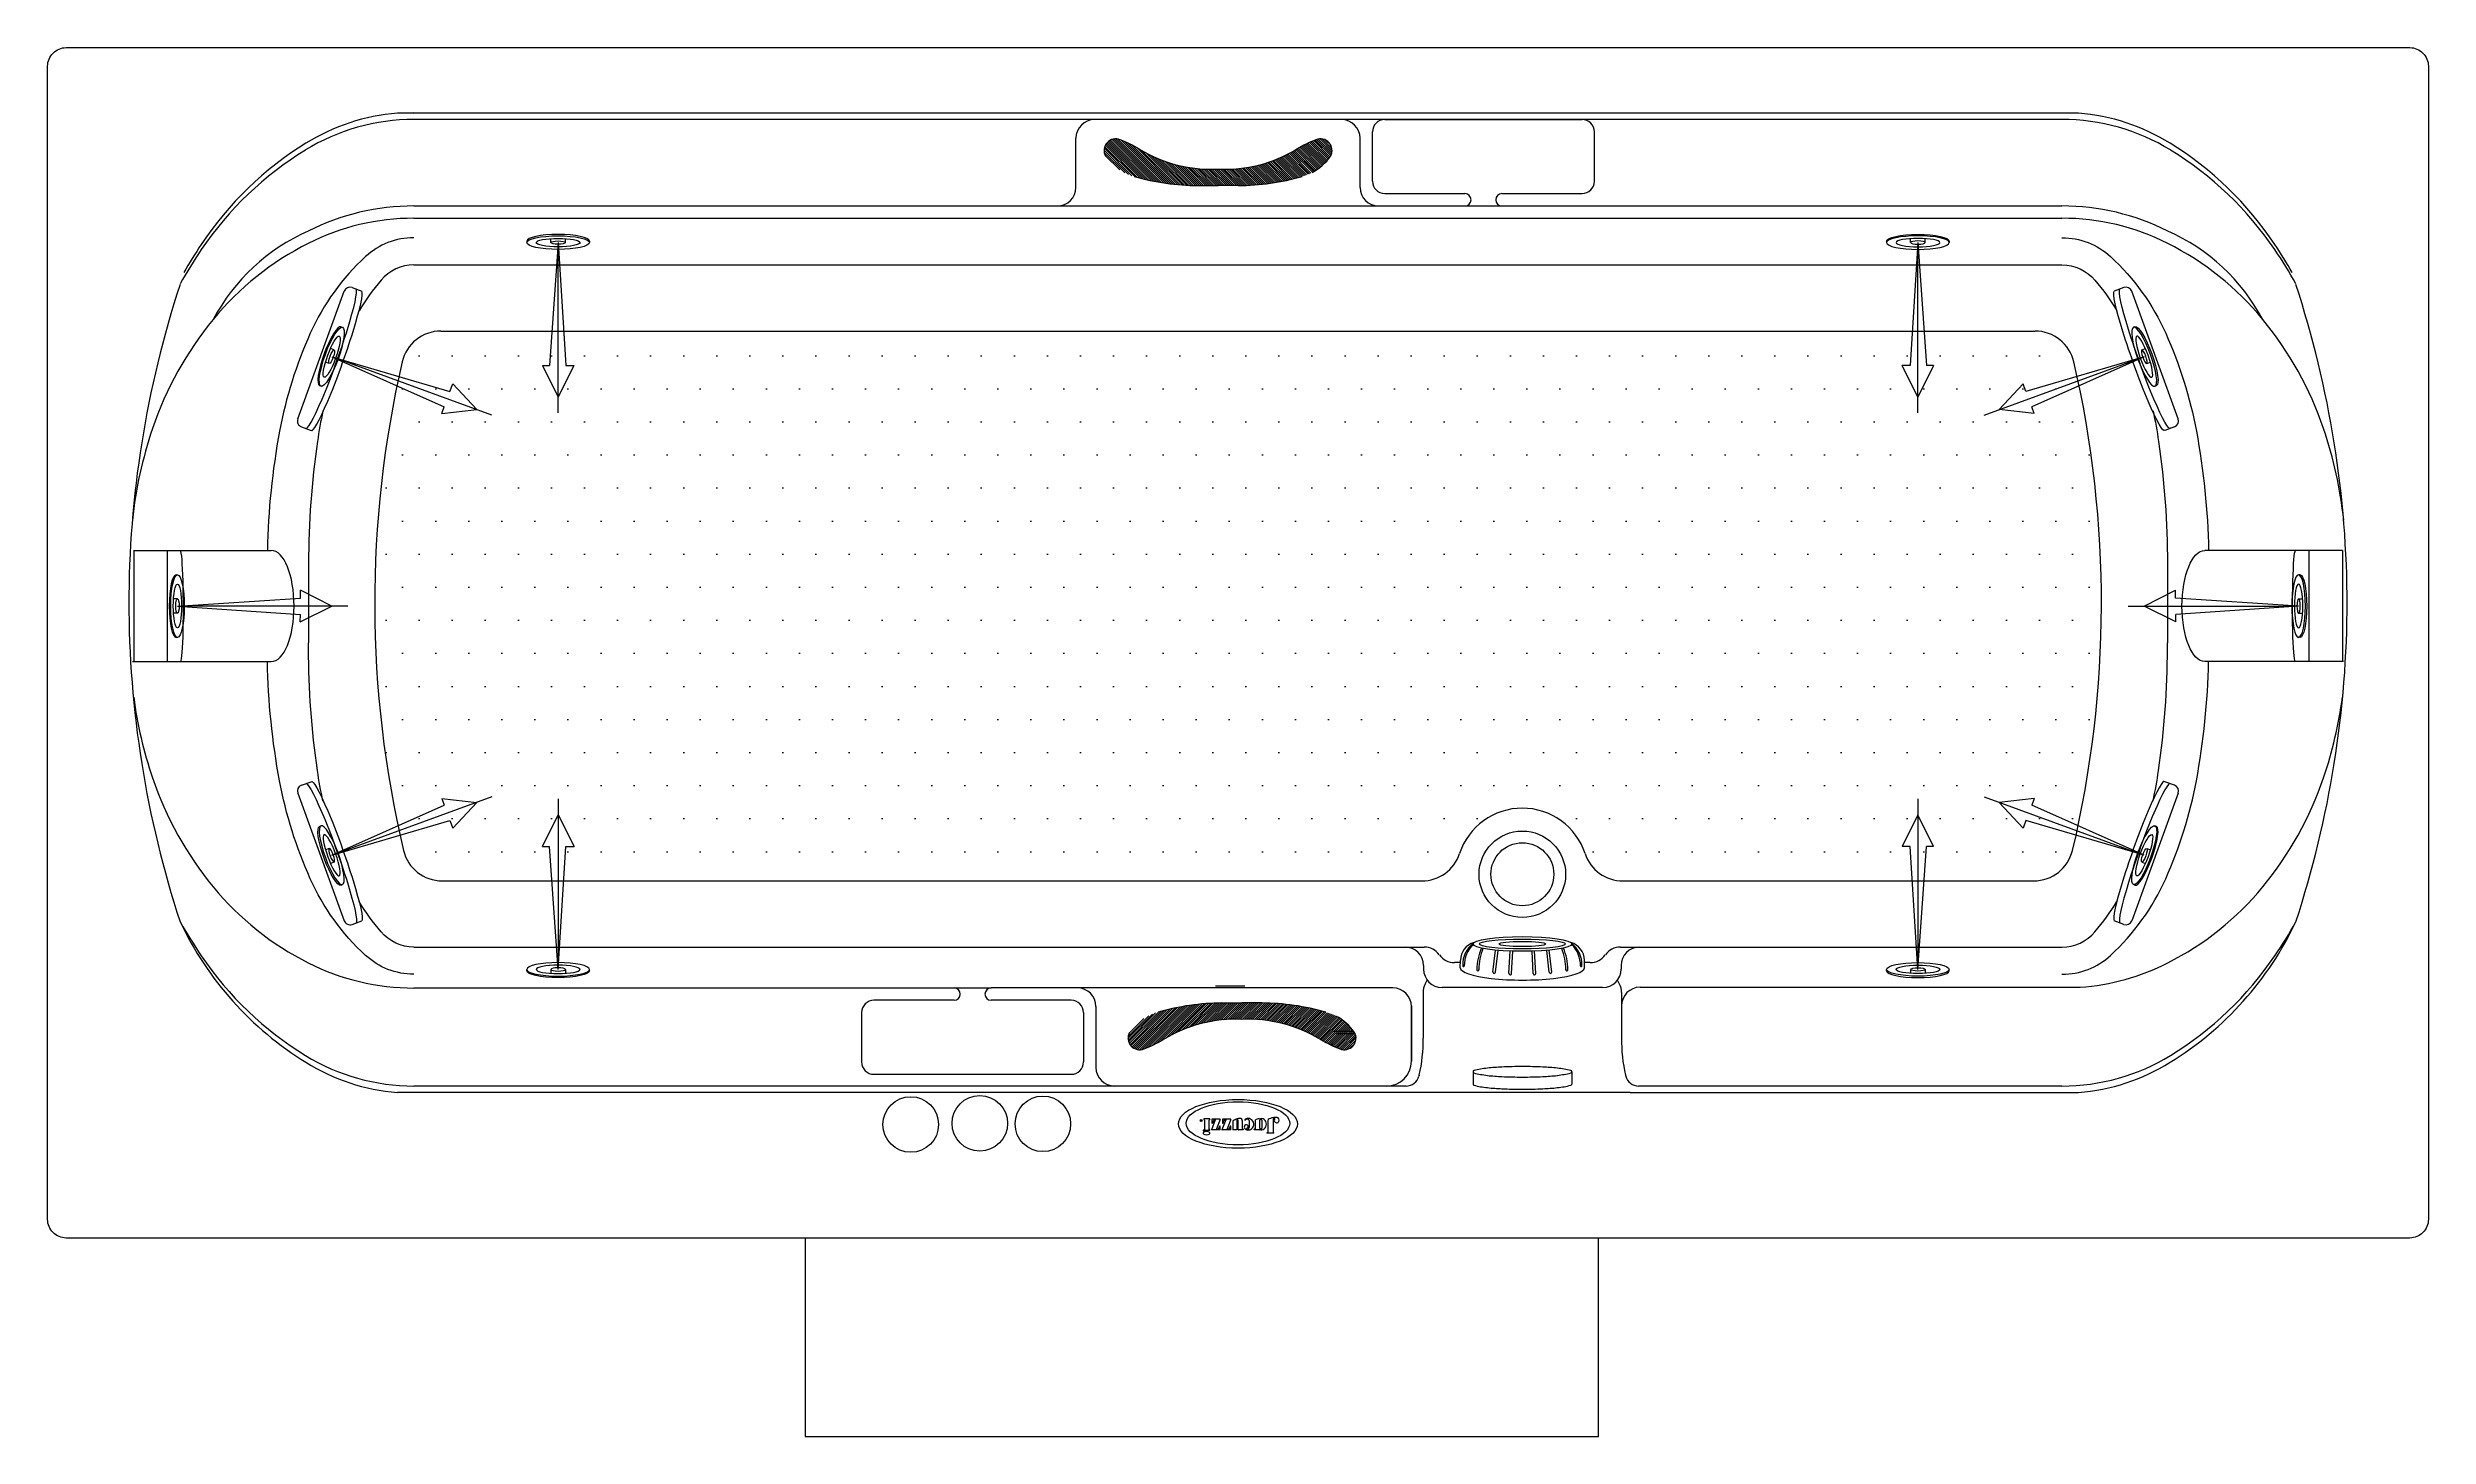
# Model space of a CAD drawing. Header units: millimetres. Extents: x -1227.91 to -1226.11, y 2257.37 to 2258.42.
import ezdxf
from ezdxf.enums import TextEntityAlignment as Align

# ---------------------------------------------------------------- set-up
doc = ezdxf.new("R2010")
doc.units = ezdxf.units.MM
doc.header["$LTSCALE"] = 10
doc.linetypes.add('CENTER', pattern=[2, 1.25, -0.25, 0.25, -0.25])
doc.linetypes.add('HIDDEN', pattern=[0.375, 0.25, -0.125])
for name, color, linetype in [('CONTOR04', 7, 'Continuous'), ('jacuzzi', 1, 'Continuous'), ('LCENTR02', 1, 'CENTER'), ('LCOTA02', 1, 'Continuous')]:
    doc.layers.add(name, color=color, linetype=linetype)
doc.styles.add('ROMANS', font='romans', dxfattribs={"height": 4})

# ---------------------------------------------------------------- blocks, each defined once
blk = doc.blocks.new('A$C302A24D9')
at = {"layer": 'jacuzzi'}
for p, q in [((0, 1.23), (0, 1.02)), ((1.81, 1.02), (1.81, 1.61)), ((2.9, 1.02), (2.9, 1.61)), ((4.71, 1.23), (4.71, 1.02))]:
    blk.add_line(p, q, dxfattribs=at)
at = {"layer": 'jacuzzi', "extrusion": (0, 0, -1)}
for centre, major_axis, ratio, start_param, end_param in [((2.36, 1.23), (2.36, 0), 0.431953, 3.141593, 6.283185), ((2.36, 1.02), (2.36, 0), 0.431953, 3.141593, 9.424778), ((2.36, 1.02), (1.65, 0), 0.381644, 3.141593, 9.424778), ((2.36, 1.02), (0.544, 0), 0.461888, 1.570796326794896, 7.853981633974482)]:
    blk.add_ellipse(centre, major_axis=major_axis, ratio=ratio, start_param=start_param, end_param=end_param, dxfattribs=at)
blk = doc.blocks.new('BMG')
at = {"layer": 'LCENTR02'}
blk.add_line((0, -12.84), (0, 1.55), dxfattribs=at)
at = {"layer": 'LCOTA02'}
for p, q in [((0, 0), (-0.59, -9.27)), ((0, 0), (0.64, -9.26)), ((0, -11.64), (-1.2, -9.27)), ((-0.59, -9.27), (-1.2, -9.27)), ((1.18, -9.25), (0, -11.64)), ((1.18, -9.25), (0.64, -9.26))]:
    blk.add_line(p, q, dxfattribs=at)
at = {"layer": 'CONTOR04', "yscale": 0.5}
blk.add_blockref('A$C302A24D9', (-2.36, -0.51), dxfattribs=at)

msp = doc.modelspace()

# ---------------------------------------------------------------- hatches: boundary and pattern name
at = {"layer": 'jacuzzi'}
h = msp.add_hatch(dxfattribs=at)
h.set_pattern_fill('ANSI31', color=256, scale=0.00884, style=0)
h.set_pattern_definition([(315, (-1229.5830521, 2253.4023783), (-0.000781353, -0.000781353), [])])
h.paths.add_polyline_path([(-1226.9646, 2258.3435, -0.040015), (-1226.9496, 2258.3508, -0.693838), (-1226.9388, 2258.3383, -0.117767), (-1226.9528, 2258.3259, -0.051981), (-1226.9604, 2258.3229, -0.067757), (-1227.0087, 2258.316), (-1227.0239, 2258.316), (-1227.039, 2258.316, -0.067757), (-1227.0873, 2258.3229, -0.051981), (-1227.0949, 2258.3259, -0.117767), (-1227.1089, 2258.3383, -0.693838), (-1227.0981, 2258.3508, -0.040015), (-1227.0832, 2258.3435, 0.150241), (-1227.0239, 2258.3284, 0.150241)])
h = msp.add_hatch(dxfattribs=at)
h.set_pattern_fill('DOTS', color=256, scale=0.4, style=0)
h.set_pattern_definition([(0, (-1254.177878, 2254.437338), (0.0125, 0.025), [0, -0.025])])
h.paths.add_polyline_path([(-1226.8698, 2257.7903, 0.323974), (-1226.8413, 2257.8109, -0.72393), (-1226.7463, 2257.8109, 0.323974), (-1226.7178, 2257.7903), (-1226.4071, 2257.7903, 0.344151), (-1226.378, 2257.813, 0.003147), (-1226.3779, 2257.8134, 0.115309), (-1226.3768, 2258.1827, 0.349236), (-1226.4061, 2258.206), (-1227.6115, 2258.206, 0.284081), (-1227.6383, 2258.1894, 0.059275), (-1227.6407, 2258.1827, 0.115309), (-1227.6397, 2257.8134, 0.347675), (-1227.6105, 2257.7903)])
h = msp.add_hatch(dxfattribs=at)
h.set_pattern_fill('ANSI31', color=256, scale=0.00884, style=0)
h.set_pattern_definition([(45, (-1229.5649649, 2262.6115863), (-0.000781353, 0.000781353), [])])
h.paths.add_polyline_path([(-1226.9465, 2257.6704, 0.040015), (-1226.9315, 2257.6632, 0.693838), (-1226.9207, 2257.6757, 0.117767), (-1226.9347, 2257.6881, 0.051981), (-1226.9423, 2257.691, 0.067757), (-1226.9906, 2257.698), (-1227.0058, 2257.698), (-1227.0209, 2257.698, 0.067757), (-1227.0692, 2257.691, 0.051981), (-1227.0768, 2257.6881, 0.117767), (-1227.0909, 2257.6757, 0.693838), (-1227.08, 2257.6632, 0.040015), (-1227.0651, 2257.6704, -0.150241), (-1227.0058, 2257.6856, -0.150241)])

# ---------------------------------------------------------------- linework, layer by layer
for p, q in [((-1227.2199, 2258.3708), (-1227.6443, 2258.3708)), ((-1227.6318, 2258.3714), (-1227.6318, 2258.3714)), ((-1227.6318, 2258.3714), (-1227.6318, 2258.3714)), ((-1227.6318, 2258.3714), (-1227.6318, 2258.3714)), ((-1227.6318, 2258.3714), (-1227.6318, 2258.3714)), ((-1227.6318, 2258.3714), (-1227.6318, 2258.3714)), ((-1226.3733, 2258.3708), (-1227.2199, 2258.3708)), ((-1227.2199, 2258.3659), (-1227.6318, 2258.3659)), ((-1226.3858, 2258.3659), (-1227.2199, 2258.3659)), ((-1226.9305, 2258.3659), (-1227.1173, 2258.3659)), ((-1226.9072, 2258.3193), (-1226.9072, 2258.3566)), ((-1226.8978, 2258.3659), (-1226.7487, 2258.3659)), ((-1226.7393, 2258.3193), (-1226.7393, 2258.3566)), ((-1227.1313, 2258.3146), (-1227.1313, 2258.3519)), ((-1226.9165, 2258.3146), (-1226.9165, 2258.3519)), ((-1227.039, 2258.316), (-1227.0239, 2258.316)), ((-1227.0087, 2258.316), (-1227.0239, 2258.316)), ((-1227.6318, 2258.3006), (-1226.3858, 2258.3006)), ((-1226.8978, 2258.3099), (-1226.8372, 2258.3099)), ((-1226.8092, 2258.3099), (-1226.7487, 2258.3099)), ((-1227.6318, 2258.2913), (-1227.2199, 2258.2913)), ((-1227.2199, 2258.2913), (-1226.3858, 2258.2913)), ((-1227.6318, 2258.256), (-1226.3858, 2258.256)), ((-1227.7197, 2258.1396), (-1227.6845, 2258.2361)), ((-1227.6786, 2258.2389), (-1227.6712, 2258.2362)), ((-1226.339, 2258.2389), (-1226.3464, 2258.2362)), ((-1226.2979, 2258.1396), (-1226.333, 2258.2361)), ((-1227.6115, 2258.206), (-1226.4061, 2258.206)), ((-1227.7169, 2258.1336), (-1227.7095, 2258.1309)), ((-1226.3007, 2258.1336), (-1226.3081, 2258.1309)), ((-1227.8439, 2258.0401), (-1227.7397, 2258.0401)), ((-1227.8437, 2258.0401), (-1227.8437, 2257.9561)), ((-1227.8184, 2258.0401), (-1227.8184, 2257.9561)), ((-1227.7115, 2258.0302), (-1227.7115, 2257.9703)), ((-1226.3061, 2258.0302), (-1226.3061, 2257.9703)), ((-1226.1737, 2258.0401), (-1226.2778, 2258.0401)), ((-1226.1992, 2258.0401), (-1226.1992, 2257.9561)), ((-1226.1738, 2258.0401), (-1226.1738, 2257.9561)), ((-1227.8446, 2257.9561), (-1227.7397, 2257.9561)), ((-1227.7115, 2257.9661), (-1227.7115, 2257.9703)), ((-1226.3061, 2257.9661), (-1226.3061, 2257.9703)), ((-1226.173, 2257.9561), (-1226.2778, 2257.9561)), ((-1227.7197, 2257.8567), (-1227.6845, 2257.7602)), ((-1227.7169, 2257.8626), (-1227.7095, 2257.8653)), ((-1226.2979, 2257.8567), (-1226.333, 2257.7602)), ((-1226.3007, 2257.8626), (-1226.3081, 2257.8653)), ((-1227.6105, 2257.7903), (-1226.8698, 2257.7903)), ((-1226.7178, 2257.7903), (-1226.4071, 2257.7903)), ((-1227.6786, 2257.7574), (-1227.6712, 2257.7601)), ((-1226.339, 2257.7574), (-1226.3464, 2257.7601)), ((-1227.6318, 2257.7403), (-1226.868, 2257.7403)), ((-1226.7196, 2257.7403), (-1226.3858, 2257.7403)), ((-1226.8685, 2257.7263), (-1226.8685, 2257.7236)), ((-1226.8407, 2257.7285), (-1226.8451, 2257.7285)), ((-1226.8407, 2257.7246), (-1226.8406, 2257.7304)), ((-1226.8407, 2257.7246), (-1226.8406, 2257.7304)), ((-1226.816, 2257.7214), (-1226.814, 2257.738)), ((-1226.8142, 2257.7212), (-1226.8121, 2257.7378)), ((-1226.8039, 2257.7203), (-1226.803, 2257.7373)), ((-1226.802, 2257.7202), (-1226.8011, 2257.7372)), ((-1226.7856, 2257.7202), (-1226.7865, 2257.7372)), ((-1226.7837, 2257.7203), (-1226.7846, 2257.7373)), ((-1226.7734, 2257.7212), (-1226.7754, 2257.7378)), ((-1226.7716, 2257.7214), (-1226.7736, 2257.738)), ((-1226.7469, 2257.7246), (-1226.7469, 2257.7304)), ((-1226.7425, 2257.7285), (-1226.7469, 2257.7285)), ((-1226.7191, 2257.7263), (-1226.7191, 2257.7236)), ((-1227.6318, 2257.7094), (-1227.1955, 2257.7094)), ((-1226.8917, 2257.7094), (-1227.1955, 2257.7094)), ((-1226.8688, 2257.7059), (-1226.8688, 2257.6713)), ((-1226.8673, 2257.7121), (-1226.8657, 2257.7153)), ((-1226.7331, 2257.7096), (-1226.8545, 2257.7096)), ((-1226.7203, 2257.7121), (-1226.7218, 2257.7153)), ((-1226.7188, 2257.7059), (-1226.7188, 2257.6713)), ((-1226.7048, 2257.7099), (-1226.3721, 2257.7099)), ((-1227.2934, 2257.6907), (-1227.2934, 2257.6534)), ((-1227.2235, 2257.7), (-1227.284, 2257.7)), ((-1227.1349, 2257.7), (-1227.1955, 2257.7)), ((-1227.1255, 2257.6907), (-1227.1255, 2257.6534)), ((-1227.1162, 2257.6954), (-1227.1162, 2257.6487)), ((-1227.0209, 2257.698), (-1227.0058, 2257.698)), ((-1226.9906, 2257.698), (-1227.0058, 2257.698)), ((-1226.8777, 2257.6959), (-1226.8777, 2257.6539)), ((-1226.8777, 2257.6539), (-1226.8777, 2257.6954)), ((-1226.8817, 2257.6352), (-1227.6318, 2257.6352)), ((-1227.1349, 2257.644), (-1227.284, 2257.644)), ((-1226.8718, 2257.6434), (-1226.872, 2257.6427)), ((-1226.8311, 2257.646), (-1226.8311, 2257.6367)), ((-1226.7565, 2257.646), (-1226.7565, 2257.6367)), ((-1226.7158, 2257.6434), (-1226.7156, 2257.6427)), ((-1226.3858, 2257.6352), (-1226.7059, 2257.6352)), ((-1226.7123, 2257.6303), (-1227.6443, 2257.6303)), ((-1226.7123, 2257.6303), (-1226.3733, 2257.6303)), ((-1227.0346, 2257.6102), (-1227.0346, 2257.61)), ((-1227.0301, 2257.6103), (-1227.0345, 2257.6103)), ((-1227.03, 2257.6102), (-1227.03, 2257.61)), ((-1227.026, 2257.6096), (-1227.0289, 2257.6022)), ((-1227.0223, 2257.6021), (-1227.0288, 2257.6021)), ((-1227.0286, 2257.6102), (-1227.0286, 2257.6071)), ((-1227.0223, 2257.6102), (-1227.0285, 2257.6102)), ((-1227.0281, 2257.607), (-1227.0285, 2257.607)), ((-1227.0222, 2257.61), (-1227.025, 2257.6028)), ((-1227.0223, 2257.6048), (-1227.0226, 2257.6048)), ((-1227.0222, 2257.6022), (-1227.0222, 2257.6047)), ((-1227.0181, 2257.6096), (-1227.0209, 2257.6022)), ((-1227.0143, 2257.6021), (-1227.0208, 2257.6021)), ((-1227.0206, 2257.6102), (-1227.0206, 2257.6071)), ((-1227.0143, 2257.6102), (-1227.0205, 2257.6102)), ((-1227.0201, 2257.607), (-1227.0205, 2257.607)), ((-1227.0142, 2257.61), (-1227.017, 2257.6028)), ((-1227.0143, 2257.6048), (-1227.0147, 2257.6048)), ((-1227.0143, 2257.6022), (-1227.0143, 2257.6047)), ((-1227.0097, 2257.6021), (-1227.0127, 2257.6021)), ((-1227.0049, 2257.6021), (-1227.0085, 2257.6021)), ((-1227.0054, 2257.6028), (-1227.0054, 2257.6086)), ((-1227.0049, 2257.6027), (-1227.0053, 2257.6027)), ((-1227.0048, 2257.6027), (-1227.0048, 2257.6022)), ((-1227.0037, 2257.6099), (-1227.0037, 2257.6092)), ((-1227.0004, 2257.6091), (-1227.0004, 2257.6039)), ((-1226.9965, 2257.6023), (-1226.9965, 2257.6026)), ((-1226.9963, 2257.6028), (-1226.9958, 2257.6028)), ((-1226.9927, 2257.6021), (-1226.9963, 2257.6021)), ((-1226.9956, 2257.603), (-1226.9956, 2257.6096)), ((-1226.9927, 2257.6101), (-1226.9927, 2257.6105)), ((-1226.9925, 2257.6024), (-1226.9925, 2257.6023)), ((-1226.9869, 2257.5997), (-1226.9869, 2257.5999)), ((-1226.9867, 2257.6001), (-1226.9861, 2257.6001)), ((-1226.9818, 2257.5995), (-1226.9867, 2257.5995)), ((-1226.9861, 2257.6001), (-1226.9861, 2257.6097)), ((-1226.9821, 2257.6105), (-1226.9821, 2257.6003)), ((-1226.982, 2257.6001), (-1226.9818, 2257.6001)), ((-1226.9816, 2257.5999), (-1226.9816, 2257.5997)), ((-1227.3361, 2257.5203), (-1227.3361, 2257.3703)), ((-1226.7361, 2257.3703), (-1226.7361, 2257.5203)), ((-1227.3361, 2257.3703), (-1226.7361, 2257.3703))]:
    msp.add_line(p, q, dxfattribs=at)
at = {"layer": 'jacuzzi', "linetype": 'HIDDEN'}
for p, q in [((-1227.0102, 2257.7107), (-1227.0258, 2257.7107)), ((-1227.0102, 2257.7107), (-1227.0258, 2257.7107)), ((-1227.0035, 2257.7107), (-1227.0115, 2257.7107)), ((-1226.9343, 2257.6748), (-1226.9199, 2257.6748)), ((-1226.9377, 2257.6667), (-1226.9382, 2257.6667))]:
    msp.add_line(p, q, dxfattribs=at)
at = {"layer": 'jacuzzi', "color": 3}
msp.add_lwpolyline([(-1226.1088, 2257.5343, -0.414214), (-1226.1228, 2257.5203), (-1227.8948, 2257.5203, -0.414214), (-1227.9088, 2257.5343), (-1227.9088, 2258.4063, -0.414214), (-1227.8948, 2258.4203), (-1226.1228, 2258.4203, -0.414214), (-1226.1088, 2258.4063)], format="xyb", close=True, dxfattribs=at)
at = {"layer": 'jacuzzi'}
for points in [[(-1227.6318, 2258.2766, 0.188149), (-1227.6684, 2258.2623, 0.101334), (-1227.7102, 2258.2044, 0.059725), (-1227.7334, 2258.1303, 0.041549), (-1227.7426, 2258.0401)], [(-1226.3858, 2258.2766, -0.188149), (-1226.3491, 2258.2623, -0.101334), (-1226.3074, 2258.2044, -0.059725), (-1226.2842, 2258.1303, -0.041549), (-1226.275, 2258.0401)], [(-1227.6318, 2258.256, 0.219593), (-1227.6567, 2258.2445, 0.041078), (-1227.6732, 2258.2214)], [(-1226.3858, 2258.256, -0.219593), (-1226.3609, 2258.2445, -0.041078), (-1226.3443, 2258.2214)], [(-1227.7006, 2258.1456, 0.016396), (-1227.7048, 2258.1226, 0.03634), (-1227.7115, 2258.0302)], [(-1226.3169, 2258.1456, -0.016396), (-1226.3128, 2258.1226, -0.03634), (-1226.3061, 2258.0302)], [(-1227.6318, 2257.7197, -0.188149), (-1227.6684, 2257.734, -0.101334), (-1227.7102, 2257.7919, -0.059725), (-1227.7334, 2257.866, -0.041549), (-1227.7426, 2257.9561)], [(-1227.7006, 2257.8507, -0.016396), (-1227.7048, 2257.8737, -0.03634), (-1227.7115, 2257.9661)], [(-1226.3858, 2257.7197, 0.188149), (-1226.3491, 2257.734, 0.101334), (-1226.3074, 2257.7919, 0.059725), (-1226.2842, 2257.866, 0.041549), (-1226.275, 2257.9561)], [(-1226.3169, 2257.8507, 0.016396), (-1226.3128, 2257.8737, 0.03634), (-1226.3061, 2257.9661)], [(-1227.6318, 2257.7403, -0.219593), (-1227.6567, 2257.7518, -0.041078), (-1227.6732, 2257.7748)], [(-1226.3858, 2257.7403, 0.219593), (-1226.3609, 2257.7518, 0.041078), (-1226.3443, 2257.7748)], [(-1227.0341, 2257.6095), (-1227.0341, 2257.6024, -0.309408), (-1227.0342, 2257.6022, 0.090701), (-1227.0351, 2257.6017, 0.365017), (-1227.0351, 2257.6016), (-1227.035, 2257.6014, 0.451807), (-1227.0347, 2257.6014, -0.178007), (-1227.0336, 2257.6018)], [(-1227.0336, 2257.6018), (-1227.0301, 2257.6018, 0.414214), (-1227.03, 2257.6019), (-1227.03, 2257.6024, 0.414214), (-1227.0301, 2257.6024), (-1227.0304, 2257.6024, -0.414214), (-1227.0305, 2257.6025), (-1227.0305, 2257.6095)], [(-1227.0093, 2257.6105, 0.062974), (-1227.0124, 2257.6088, 0.257829), (-1227.0128, 2257.6082), (-1227.0128, 2257.6022)], [(-1227.0086, 2257.6022), (-1227.0086, 2257.6094, 0.135484), (-1227.0086, 2257.6095, 0.597309), (-1227.0096, 2257.6094, 0.11277), (-1227.0096, 2257.6094), (-1227.0096, 2257.6022)]]:
    msp.add_lwpolyline(points, format="xyb", dxfattribs=at)
at = {"layer": 'jacuzzi', "linetype": 'HIDDEN'}
msp.add_lwpolyline([(-1226.9227, 2257.6765), (-1226.937, 2257.6765)], dxfattribs=at)
at = {"layer": 'jacuzzi'}
msp.add_lwpolyline([(-1226.9925, 2257.609), (-1226.9925, 2257.6038, 1), (-1226.9906, 2257.6038), (-1226.9906, 2257.609, 1)], format="xyb", close=True, dxfattribs=at)
for centre, radius in [((-1226.7938, 2257.7953), 0.0327), ((-1226.7938, 2257.7953), 0.0238), ((-1227.2562, 2257.6061), 0.021), ((-1227.204, 2257.607), 0.021), ((-1227.1563, 2257.6066), 0.021), ((-1227.0367, 2257.6091), 0.000795)]:
    msp.add_circle(centre, radius, dxfattribs=at)
for centre, radius, start, end in [((-1227.6318, 2258.2163), 0.155, 94.6272, 121.8405), ((-1226.3858, 2258.2163), 0.155, 58.1595, 85.3728), ((-1227.6318, 2258.2087), 0.1573, 90, 121.4315), ((-1227.1173, 2258.3519), 0.014, 90, 180), ((-1226.9305, 2258.3519), 0.014, 0, 90), ((-1226.8978, 2258.3566), 0.00933, 90, 180), ((-1226.7487, 2258.3566), 0.00933, 0, 90), ((-1226.3858, 2258.2087), 0.1573, 58.5685, 90), ((-1227.5764, 2258.1272), 0.26, 121.8405, 146.2966), ((-1227.5795, 2258.1231), 0.2575, 121.4315, 145.8725), ((-1227.1012, 2258.3425), 0.00884, 67.6064, 208.6514), ((-1227.1359, 2258.2539), 0.104, 59.5405, 68.534), ((-1227.0289, 2258.4324), 0.1041, 238.576, 272.7531), ((-1227.0188, 2258.4324), 0.1041, 267.2469, 301.424), ((-1226.9118, 2258.2539), 0.104, 111.466, 120.4595), ((-1226.9718, 2258.3614), 0.0403, 298.1047, 324.9712), ((-1226.9465, 2258.3425), 0.00884, 331.3486, 112.3936), ((-1226.4412, 2258.1272), 0.26, 33.7034, 58.1595), ((-1226.4381, 2258.1231), 0.2575, 34.1275, 58.5685), ((-1227.0378, 2258.4968), 0.1808, 254.0978, 269.6029), ((-1227.0099, 2258.4968), 0.1808, 270.3971, 285.9022), ((-1226.8978, 2258.3193), 0.00933, 180, 270), ((-1226.7487, 2258.3193), 0.00933, 270, 0), ((-1227.6318, 2258.1229), 0.1777, 90, 116.739), ((-1227.1453, 2258.3146), 0.014, 270, 0), ((-1226.9025, 2258.3146), 0.014, 180, 270), ((-1226.8372, 2258.3053), 0.00467, 270, 90), ((-1226.8092, 2258.3053), 0.00467, 90, 270), ((-1226.3858, 2258.1229), 0.1777, 63.261, 90), ((-1227.6511, 2258.1444), 0.15, 113.8287, 152.0047), ((-1227.6318, 2258.1136), 0.1777, 90, 116.739), ((-1226.3858, 2258.1136), 0.1777, 63.261, 90), ((-1226.3665, 2258.1444), 0.15, 27.9953, 66.1713), ((-1227.4966, 2258.067), 0.3576, 145.8725, 150.744), ((-1227.4885, 2258.0686), 0.3656, 146.2966, 150.2145), ((-1227.6115, 2258.0733), 0.2228, 116.739, 140.5737), ((-1226.4061, 2258.0733), 0.2228, 39.4263, 63.261), ((-1226.529, 2258.0686), 0.3656, 29.7855, 33.7034), ((-1226.5209, 2258.067), 0.3576, 29.256, 34.1275), ((-1227.0691, 2257.9987), 0.7783, 161.8403, 180), ((-1227.6802, 2258.2345), 0.00467, 70, 160), ((-1226.3374, 2258.2345), 0.00467, 20, 110), ((-1226.9485, 2257.9987), 0.7783, 0, 18.1597), ((-1227.5797, 2258.0472), 0.2639, 140.5737, 161.1934), ((-1226.4379, 2258.0472), 0.2639, 18.8066, 39.4263), ((-1227.6115, 2258.176), 0.03, 90, 167.0042), ((-1226.4061, 2258.176), 0.03, 12.9958, 90), ((-1226.8501, 2258.0002), 0.8114, 167.0042, 193.3149), ((-1227.1674, 2258.0002), 0.8114, 346.6851, 12.9958), ((-1227.7153, 2258.138), 0.00467, 160, 250), ((-1226.3023, 2258.138), 0.00467, 290, 20), ((-1227.5297, 2258.0302), 0.3167, 161.1934, 174.0453), ((-1226.4878, 2258.0302), 0.3167, 5.9547, 18.8066), ((-1227.0691, 2258.002), 0.7783, 180, 198.1597), ((-1226.9485, 2258.002), 0.7783, 341.8403, 0), ((-1227.5297, 2257.9704), 0.3167, 187.4771, 198.8066), ((-1226.4878, 2257.9704), 0.3167, 341.1934, 352.5229), ((-1227.5797, 2257.9534), 0.2639, 198.8066, 219.4263), ((-1226.4379, 2257.9534), 0.2639, 320.5737, 341.1934), ((-1227.7153, 2257.8582), 0.00467, 110, 200), ((-1226.3023, 2257.8582), 0.00467, 340, 70), ((-1226.7938, 2257.7953), 0.05, 18.1962, 161.8038), ((-1227.6105, 2257.8203), 0.03, 193.3149, 270), ((-1226.4071, 2257.8203), 0.03, 270, 346.6851), ((-1226.8698, 2257.8203), 0.03, 270, 341.8038), ((-1226.7178, 2257.8203), 0.03, 198.1962, 270), ((-1227.6115, 2257.9273), 0.2228, 219.4263, 243.261), ((-1226.4061, 2257.9273), 0.2228, 296.739, 320.5737), ((-1227.5827, 2257.8659), 0.2497, 205.2358, 238.4122), ((-1227.4966, 2257.9342), 0.3576, 209.2635, 214.1275), ((-1227.6802, 2257.7618), 0.00467, 200, 290), ((-1226.3374, 2257.7618), 0.00467, 250, 340), ((-1226.4348, 2257.8659), 0.2497, 301.5878, 334.7642), ((-1226.5209, 2257.9342), 0.3576, 325.8725, 330.7365), ((-1226.8825, 2257.7263), 0.014, 0, 90), ((-1226.868, 2257.7263), 0.014, 35.3694, 90), ((-1226.8266, 2257.7302), 0.014, 105.4909, 179.5), ((-1226.8185, 2257.727), 0.0204, 127.8314, 181.6456), ((-1226.815, 2257.7262), 0.0227, 134.3309, 180.2321), ((-1226.7609, 2257.7302), 0.014, 0.5, 74.4472), ((-1226.7691, 2257.727), 0.0204, 358.3544, 52.1082), ((-1226.7725, 2257.7262), 0.0227, 359.7679, 45.0739), ((-1226.7196, 2257.7263), 0.014, 90, 144.6306), ((-1226.7051, 2257.7263), 0.014, 90, 180), ((-1227.5795, 2257.8781), 0.2575, 214.1275, 238.5685), ((-1227.6318, 2257.887), 0.1777, 243.261, 270), ((-1226.8545, 2257.7236), 0.014, 180, 270), ((-1226.8451, 2257.7425), 0.014, 215.3694, 270), ((-1226.8383, 2257.7262), 0.000574, 158.3204, 352.6804), ((-1226.7872, 2257.7229), 0.041, 156.1373, 179.444), ((-1226.8275, 2257.7231), 0.000827, 160.0987, 10.7386), ((-1226.7825, 2257.7229), 0.0442, 158.2863, 179.644), ((-1226.8051, 2257.7229), 0.0442, 0.356, 21.7114), ((-1226.8003, 2257.7229), 0.041, 0.556, 23.8599), ((-1226.7601, 2257.7231), 0.000827, 169.2614, 19.9013), ((-1226.7493, 2257.7262), 0.000574, 187.3196, 21.6796), ((-1226.7425, 2257.7425), 0.014, 270, 324.6306), ((-1226.7331, 2257.7236), 0.014, 270, 0), ((-1226.3858, 2257.887), 0.1777, 274.4405, 296.739), ((-1226.4381, 2257.8781), 0.2575, 301.4315, 325.8725), ((-1227.2235, 2257.7047), 0.00467, 270, 90), ((-1227.1955, 2257.7047), 0.00467, 90, 270), ((-1227.1302, 2257.6954), 0.014, 0, 90), ((-1226.8917, 2257.6954), 0.014, 0, 90), ((-1226.8917, 2257.6954), 0.014, 0, 90), ((-1226.8548, 2257.7059), 0.014, 153.4979, 180), ((-1226.8548, 2257.7059), 0.014, 153.4979, 180), ((-1226.8151, 2257.7213), 0.000906, 170.818, 354.7502), ((-1226.8029, 2257.7202), 0.000924, 176.3618, 357.5776), ((-1226.7846, 2257.7202), 0.000924, 182.4224, 3.6382), ((-1226.7725, 2257.7213), 0.000906, 185.2498, 9.182), ((-1226.7328, 2257.7059), 0.014, 0, 26.5021), ((-1226.7048, 2257.6959), 0.014, 90, 180), ((-1227.284, 2257.6907), 0.00933, 90, 180), ((-1227.1349, 2257.6907), 0.00933, 0, 90), ((-1227.0197, 2257.5172), 0.1808, 90.3971, 105.9022), ((-1226.9919, 2257.5172), 0.1808, 74.0978, 89.6029), ((-1226.9537, 2257.6526), 0.0403, 35.0288, 61.8953), ((-1227.0831, 2257.6715), 0.00884, 151.3486, 292.3936), ((-1227.1178, 2257.7601), 0.104, 291.466, 300.4595), ((-1227.0108, 2257.5816), 0.1041, 87.2469, 121.424), ((-1227.0008, 2257.5816), 0.1041, 58.576, 92.7531), ((-1226.8937, 2257.7601), 0.104, 239.5405, 248.534), ((-1226.9284, 2257.6715), 0.00884, 247.6064, 28.6514), ((-1226.9745, 2257.6687), 0.1057, 346.1843, 1.3923), ((-1226.6131, 2257.6687), 0.1057, 178.6077, 193.8157), ((-1227.6318, 2257.7925), 0.1573, 238.5685, 270), ((-1227.6318, 2257.7848), 0.155, 238.1595, 265.3728), ((-1227.284, 2257.6534), 0.00933, 180, 270), ((-1227.1349, 2257.6534), 0.00933, 270, 0), ((-1226.8964, 2257.6539), 0.0187, 270, 0), ((-1226.3858, 2257.7925), 0.1573, 270, 301.4315), ((-1226.3858, 2257.7848), 0.155, 274.6272, 301.8405), ((-1227.1022, 2257.6492), 0.014, 180, 270), ((-1226.8817, 2257.6452), 0.01, 270, 345.3158), ((-1226.8301, 2257.646), 0.00098, 104.1631, 180), ((-1226.8301, 2257.646), 0.00098, 180, 255.8369), ((-1226.8301, 2257.6367), 0.00098, 180, 255.8369), ((-1226.8127, 2257.5767), 0.0724, 95.9674, 104.1631), ((-1226.8127, 2257.7153), 0.0724, 255.8369, 264.0326), ((-1226.8127, 2257.706), 0.0724, 255.8369, 264.0326), ((-1226.8014, 2257.4693), 0.1804, 92.4792, 95.9674), ((-1226.8014, 2257.8226), 0.1804, 264.0326, 267.5208), ((-1226.8014, 2257.8134), 0.1804, 264.0326, 267.5208), ((-1226.7938, 2257.2928), 0.3571, 90, 92.4792), ((-1226.7938, 2257.9991), 0.3571, 267.5208, 270), ((-1226.7938, 2257.9899), 0.3571, 267.5208, 270), ((-1226.7938, 2257.2928), 0.3571, 87.5208, 90), ((-1226.7938, 2257.9991), 0.3571, 270, 272.4792), ((-1226.7938, 2257.9899), 0.3571, 270, 272.4792), ((-1226.7861, 2257.4693), 0.1804, 84.0326, 87.5208), ((-1226.7861, 2257.8226), 0.1804, 272.4792, 275.9674), ((-1226.7861, 2257.8134), 0.1804, 272.4792, 275.9674), ((-1226.7749, 2257.5767), 0.0724, 75.8369, 84.0326), ((-1226.7749, 2257.7153), 0.0724, 275.9674, 284.1631), ((-1226.7749, 2257.706), 0.0724, 275.9674, 284.1631), ((-1226.7574, 2257.646), 0.00098, 0, 75.8369), ((-1226.7574, 2257.646), 0.00098, 284.1631, 0), ((-1226.7574, 2257.6367), 0.00098, 284.1631, 0), ((-1226.7059, 2257.6452), 0.01, 194.6842, 270), ((-1227.0345, 2257.6102), 0.0000913, 90, 180), ((-1227.0345, 2257.61), 0.0000913, 180, 273.6112), ((-1227.0345, 2257.6095), 0.000365, 0, 93.6112), ((-1227.0302, 2257.6095), 0.000365, 82.1724, 180), ((-1227.0301, 2257.6102), 0.0000913, 0, 90), ((-1227.0301, 2257.61), 0.0000913, 262.1724, 0), ((-1227.0288, 2257.6022), 0.0000913, 158.9296, 270), ((-1227.0285, 2257.6101), 0.0000913, 90, 180), ((-1227.0285, 2257.6071), 0.0000913, 180, 270), ((-1227.0281, 2257.6072), 0.000114, 270, 3.7772), ((-1227.0253, 2257.6073), 0.00262, 114.8275, 183.7772), ((-1227.026, 2257.6073), 0.00243, 94.0743, 101.2218), ((-1227.0261, 2257.6096), 0.000114, 338.9296, 94.0743), ((-1227.0249, 2257.6027), 0.000114, 158.9296, 260.3374), ((-1227.0246, 2257.6042), 0.0016, 260.3374, 309.0048), ((-1227.0253, 2257.6049), 0.00257, 310.1573, 355.0588), ((-1227.0226, 2257.6047), 0.0000913, 90, 175.0588), ((-1227.0223, 2257.6101), 0.000114, 338.9296, 90), ((-1227.0223, 2257.6047), 0.0000913, 0, 90), ((-1227.0223, 2257.6022), 0.0000913, 270, 0), ((-1227.0208, 2257.6022), 0.0000913, 158.9296, 270), ((-1227.0205, 2257.6101), 0.0000913, 90, 180), ((-1227.0205, 2257.6071), 0.0000913, 180, 270), ((-1227.0201, 2257.6072), 0.000114, 270, 3.7772), ((-1227.0174, 2257.6073), 0.00262, 114.8275, 183.7772), ((-1227.018, 2257.6073), 0.00243, 94.0743, 101.2218), ((-1227.0182, 2257.6096), 0.000114, 338.9296, 94.0743), ((-1227.0169, 2257.6027), 0.000114, 158.9296, 260.3374), ((-1227.0167, 2257.6042), 0.0016, 260.3374, 309.0048), ((-1227.0173, 2257.6049), 0.00257, 310.1573, 355.0588), ((-1227.0147, 2257.6047), 0.0000913, 90, 175.0588), ((-1227.0143, 2257.6101), 0.000114, 338.9296, 90), ((-1227.0143, 2257.6047), 0.0000913, 0, 90), ((-1227.0143, 2257.6022), 0.0000913, 270, 0), ((-1227.0127, 2257.6022), 0.0000913, 180, 270), ((-1227.0097, 2257.6022), 0.0000913, 270, 0), ((-1227.0079, 2257.6065), 0.00421, 84.0736, 109.8501), ((-1227.0085, 2257.6022), 0.0000913, 180, 270), ((-1227.0075, 2257.6086), 0.00214, 0, 87.9232), ((-1227.0053, 2257.6028), 0.0000913, 180, 270), ((-1227.0049, 2257.6027), 0.0000913, 0, 90), ((-1227.0049, 2257.6022), 0.0000913, 270, 0), ((-1227.0023, 2257.6043), 0.00179, 114.3936, 205.9072), ((-1227.0011, 2257.605), 0.00316, 209.5272, 267.5019), ((-1227.0007, 2257.6063), 0.00467, 115.0031, 128.9089), ((-1227.0036, 2257.6099), 0.000114, 129.1312, 180), ((-1227.0036, 2257.6092), 0.000114, 180, 324.8584), ((-1227.0017, 2257.6079), 0.0022, 115.2704, 144.8584), ((-1227.0025, 2257.6046), 0.00138, 290.2833, 110.7343), ((-1227.0013, 2257.6065), 0.00427, 61.6824, 109.3433), ((-1227.0016, 2257.6075), 0.00266, 78.5772, 114.2197), ((-1227.0019, 2257.6029), 0.000419, 109.0295, 224.0873), ((-1227.0016, 2257.6034), 0.000976, 230.781, 276.3414), ((-1227.0016, 2257.6036), 0.00116, 277.112, 327.2426), ((-1227.0012, 2257.6059), 0.00398, 268.5996, 308.9527), ((-1227.0013, 2257.6092), 0.000927, 354.0544, 72.5389), ((-1227.0024, 2257.6039), 0.00197, 330.4373, 359.0124), ((-1227.0013, 2257.6063), 0.00446, 307.1313, 62.2671), ((-1226.9963, 2257.6026), 0.000183, 90, 180), ((-1226.9963, 2257.6023), 0.000183, 180, 270), ((-1226.9958, 2257.603), 0.000183, 270, 0), ((-1226.9919, 2257.6031), 0.00749, 96.286, 120.0862), ((-1226.991, 2257.6075), 0.00305, 48.3999, 124.2305), ((-1226.9927, 2257.6023), 0.000183, 270, 0), ((-1226.9924, 2257.6024), 0.0000913, 51.4553, 180), ((-1226.991, 2257.6049), 0.0028, 239.9231, 312.2761), ((-1226.9917, 2257.6064), 0.00441, 306.3033, 51.4856), ((-1226.9867, 2257.5999), 0.000183, 90, 180), ((-1226.9867, 2257.5997), 0.000183, 180, 270), ((-1226.9859, 2257.6097), 0.000183, 118.8232, 180), ((-1226.9768, 2257.5917), 0.0204, 105.5604, 116.8444), ((-1226.9804, 2257.6046), 0.00692, 80.1754, 105.4183), ((-1226.9816, 2257.6104), 0.000567, 140.2199, 171.1443), ((-1226.982, 2257.6003), 0.000183, 180, 270), ((-1226.9816, 2257.6103), 0.000606, 117.2029, 136.5289), ((-1226.9816, 2257.6105), 0.000455, 66.1283, 117.2029), ((-1226.9818, 2257.5999), 0.000183, 0, 90), ((-1226.9818, 2257.5997), 0.000183, 270, 0), ((-1226.9817, 2257.6103), 0.000664, 15.7752, 66.1283), ((-1226.9795, 2257.6092), 0.00184, 149.3882, 303.2376), ((-1226.9815, 2257.6103), 0.000455, 329.3882, 15.7752), ((-1226.9795, 2257.6096), 0.00182, 54.8089, 80.1754), ((-1226.9797, 2257.6094), 0.00211, 302.9803, 54.8089)]:
    msp.add_arc(centre, radius, start, end, dxfattribs=at)
at = {"layer": 'jacuzzi', "linetype": 'HIDDEN'}
for centre, radius, start, end in [((-1226.9227, 2257.6748), 0.00168, 0, 90), ((-1226.9377, 2257.6674), 0.000693, 270, 345.1417)]:
    msp.add_arc(centre, radius, start, end, dxfattribs=at)
at = {"layer": 'jacuzzi'}
for centre, major_axis, ratio, start_param, end_param in [((-1227.6946, 2258.1851), (0.0189, 0.0528), 0.085597, 3.079686, 6.221279), ((-1227.6903, 2258.1836), (0.0189, 0.0528), 0.085597, 3.079686, 6.221279), ((-1227.8083, 2257.9981), (-0.0001, 0.0421), 0.051886, 3.081333, 6.222926), ((-1227.7397, 2257.9981), (0, 0.042), 0.411322, 3.141593, 6.283185), ((-1226.3273, 2257.8127), (0.0189, 0.0528), 0.085597, -0.061907, 3.079686), ((-1226.323, 2257.8111), (0.0189, 0.0528), 0.085597, -0.061907, 3.079686), ((-1226.7938, 2257.7246), (-0.0469, 0), 0.198307, 6.281174, 9.428239)]:
    msp.add_ellipse(centre, major_axis=major_axis, ratio=ratio, start_param=start_param, end_param=end_param, dxfattribs=at)
at = {"layer": 'jacuzzi', "extrusion": (0, 0, -1)}
for centre, major_axis, ratio, start_param, end_param in [((-1226.3273, 2258.1836), (-0.0189, 0.0528), 0.085597, 3.079686, 6.221279), ((-1226.323, 2258.1851), (-0.0189, 0.0528), 0.085597, 3.079686, 6.221279), ((-1226.2778, 2257.9981), (0, 0.042), 0.411322, 3.141593, 6.283185), ((-1226.2093, 2257.9981), (0.0001, 0.0421), 0.051886, 3.081333, 6.222926), ((-1227.6946, 2257.8111), (-0.0189, 0.0528), 0.085597, -0.061907, 3.079686), ((-1227.6903, 2257.8127), (-0.0189, 0.0528), 0.085597, -0.061907, 3.079686)]:
    msp.add_ellipse(centre, major_axis=major_axis, ratio=ratio, start_param=start_param, end_param=end_param, dxfattribs=at)
at = {"layer": 'jacuzzi'}
for centre, major_axis, ratio in [((-1226.7938, 2257.7426), (-0.0373, 0), 0.1484), ((-1226.7938, 2257.7426), (-0.0326, 0), 0.114375), ((-1226.7938, 2257.7426), (-0.0176, 0), 0.112344), ((-1227.0088, 2257.6066), (0.045, 0), 0.408776), ((-1227.0088, 2257.607), (0.0391, 0), 0.415223), ((-1227.0326, 2257.5996), (0.00235, 0), 0.621803)]:
    msp.add_ellipse(centre, major_axis=major_axis, ratio=ratio, dxfattribs=at)

# ---------------------------------------------------------------- block references
at = {"layer": 'jacuzzi', "yscale": 0.01003300330046386, "zscale": 0.0100330033003292}
for p, xscale, rotation in [((-1227.5228, 2258.2729), -0.0100330033002881, 359.9999999904682), ((-1226.4947, 2258.2729), 0.0100330033002881, 9.531837323132834e-09), ((-1227.694, 2258.1866), -0.0100330033002881, 70.00000028688667), ((-1226.3236, 2258.1866), 0.0100330033002881, 289.9999997131133), ((-1227.8106, 2257.9981), -0.0100330033002881, 89.99999999998018), ((-1226.2069, 2257.9981), 0.0100330033002881, 270.0000000000198), ((-1227.694, 2257.8097), 0.0100330033002881, 109.9999997131133), ((-1226.3236, 2257.8097), -0.0100330033002881, 250.0000002868867), ((-1227.5228, 2257.7234), 0.0100330033002881, 180.0000000095319), ((-1226.4947, 2257.7234), -0.0100330033002881, 179.9999999904681)]:
    msp.add_blockref('BMG', p, dxfattribs=dict(at, xscale=xscale, rotation=rotation))

# ---------------------------------------------------------------- texts
at = {"layer": 'jacuzzi', "style": 'ROMANS'}
msp.add_text('R', height=0.000797, rotation=180, dxfattribs=at).set_placement((-1227.0367, 2257.6091), align=Align.MIDDLE_CENTER)

doc.saveas('drawing.dxf')
